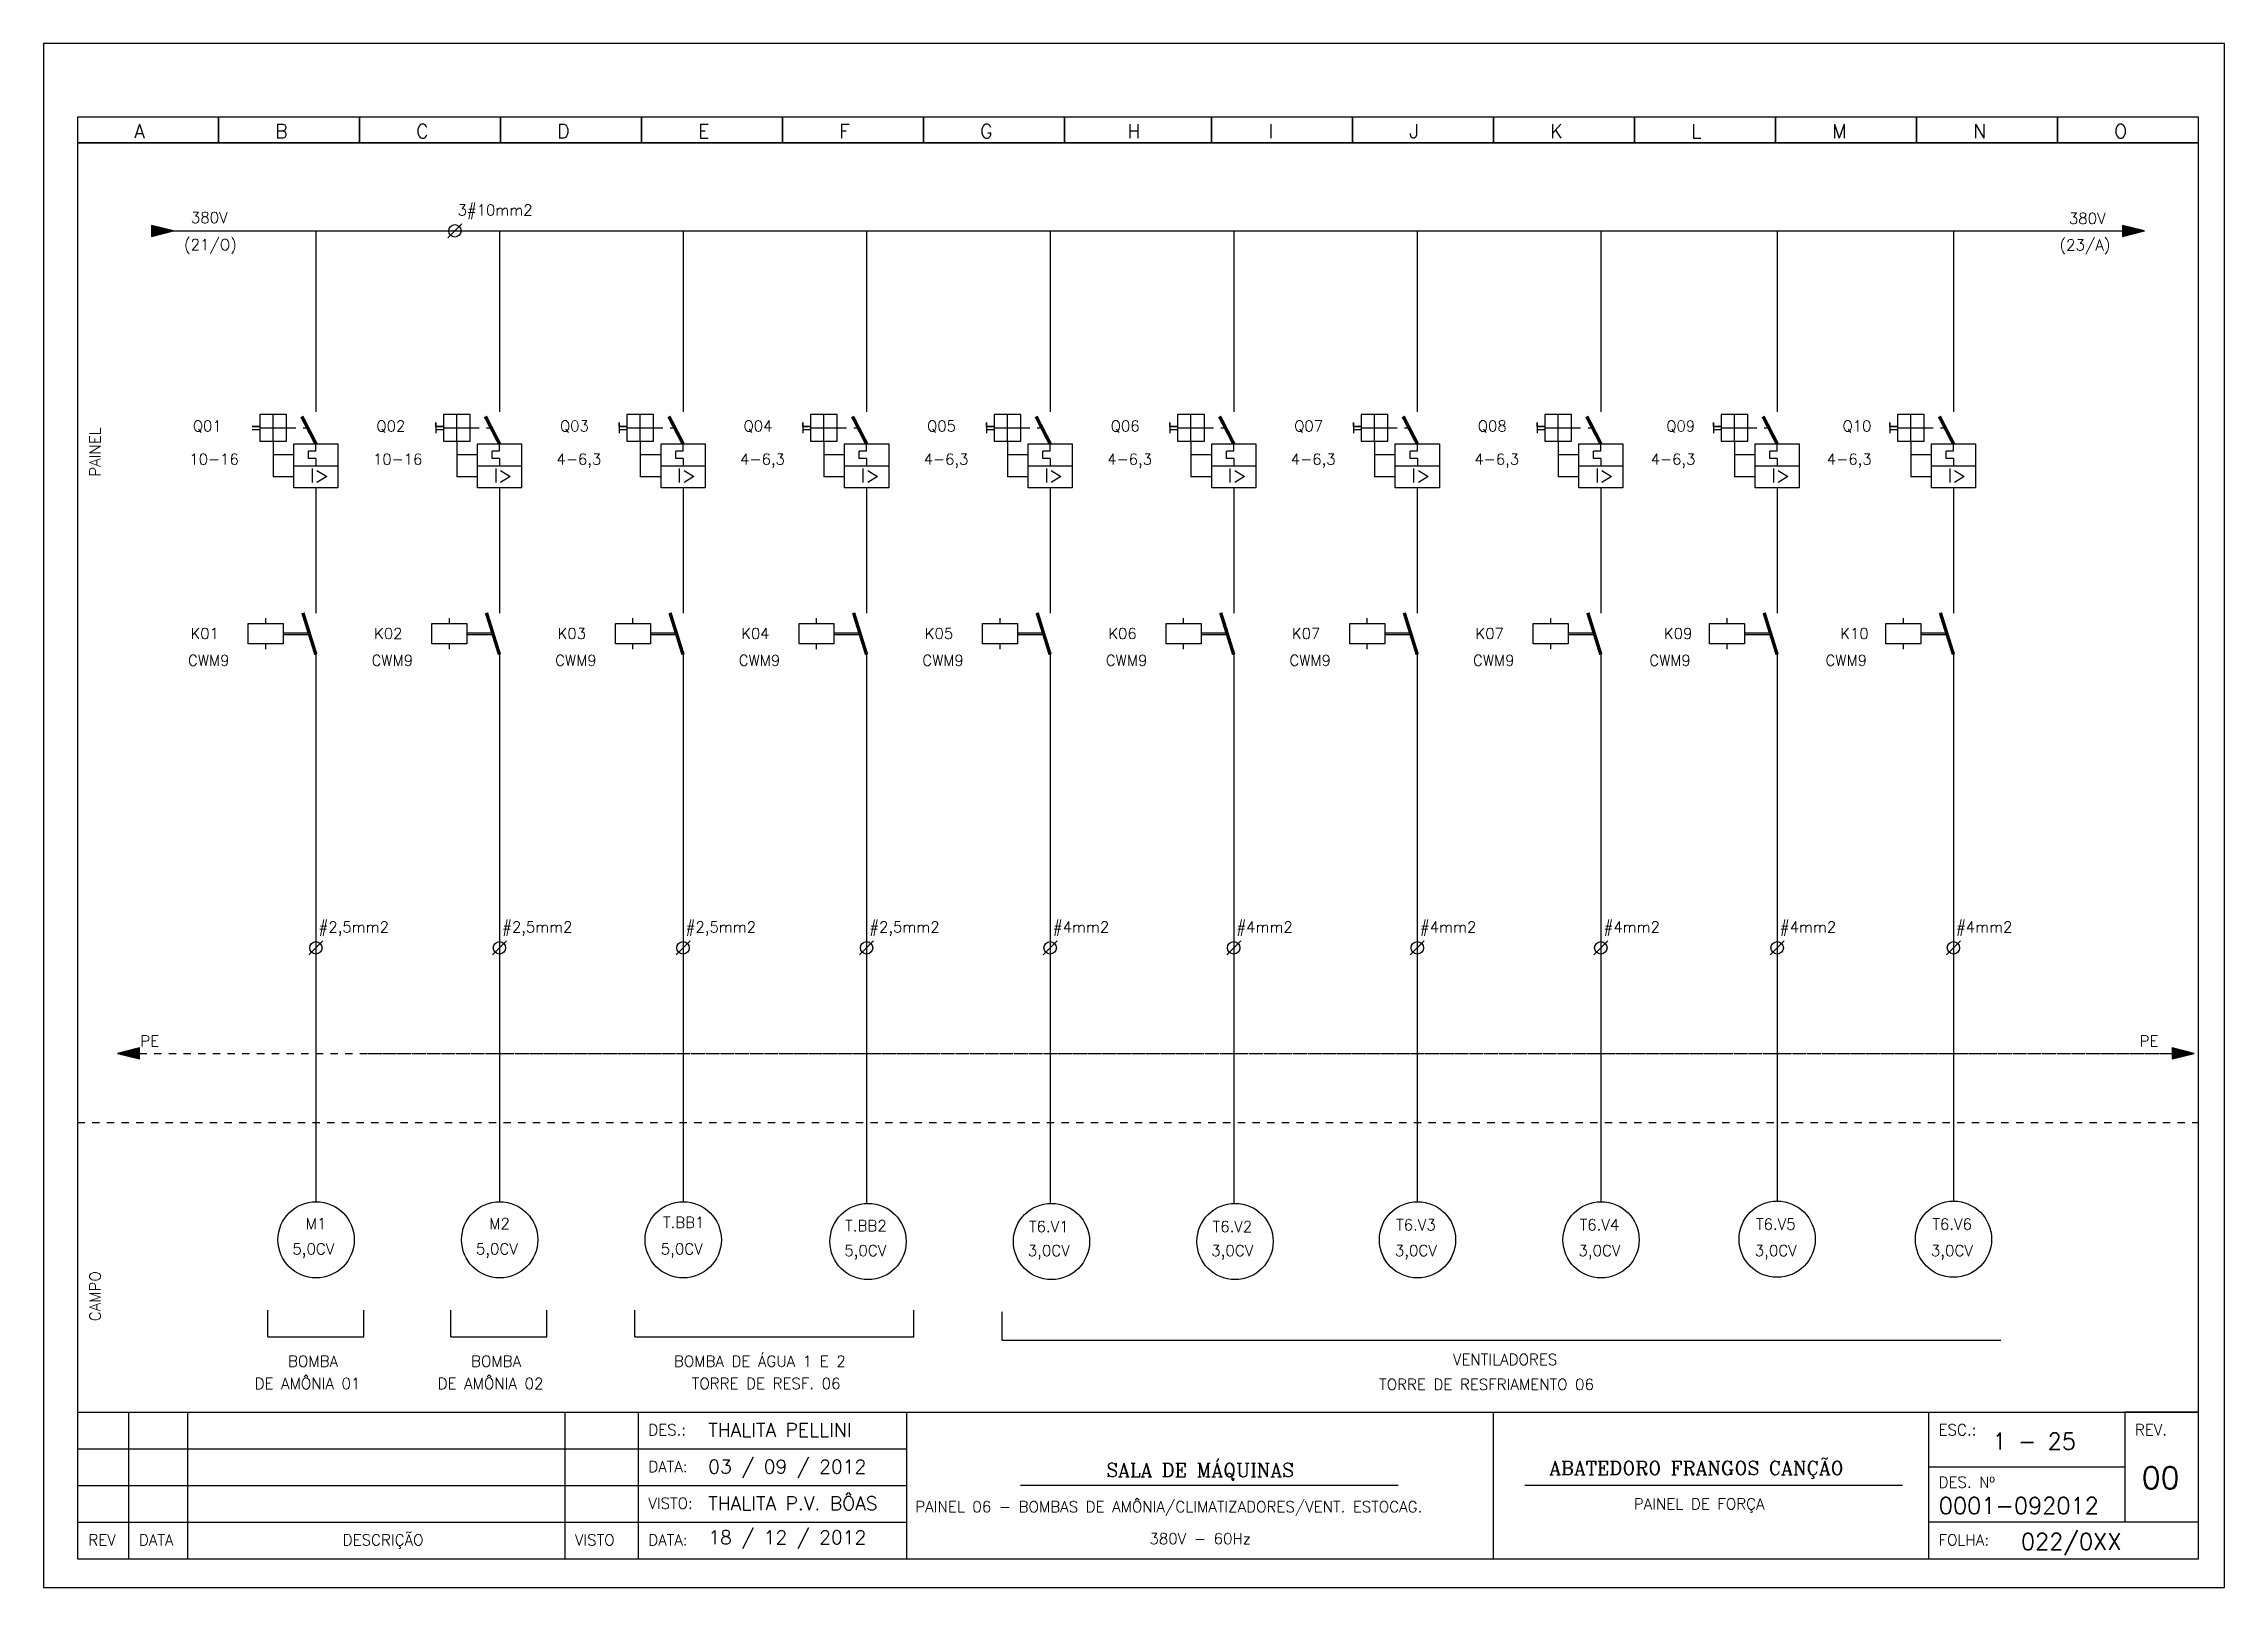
# Model space of a CAD drawing. Header units: millimetres. Extents: x 1974 to 2560, y 1429 to 1567.
# Drawn here: x 2159.77 to 2189.47, y 1533.66 to 1554.68 of the extents above; entities that cross this region are included whole.
import ezdxf

# ---------------------------------------------------------------- set-up
doc = ezdxf.new("R2010")
doc.units = ezdxf.units.MM
for name, pattern in [('DASHDOT2', [0.5, 0.25, -0.125, 0, -0.125]), ('DASHED', [0.75, 0.5, -0.25]), ('HIDDEN2', [0.1875, 0.125, -0.0625])]:
    doc.linetypes.add(name, pattern=pattern)
for name, color, linetype in [('1', 5, 'Continuous'), ('ALIMENTAÇÃO', 6, 'Continuous'), ('CONECTOR_SAK', 2, 'Continuous'), ('DISJUNTOR', 5, 'Continuous'), ('EQUIPAMENTOS', 5, 'Continuous'), ('MARGEM', 1, 'Continuous'), ('MOTORES', 5, 'Continuous'), ('PAINEL', 7, 'Continuous'), ('TERRA', 3, 'DASHED'), ('TEXTO', 4, 'Continuous'), ('TEXTO_2', 5, 'Continuous'), ('TIMBRE', 7, 'Continuous')]:
    doc.layers.add(name, color=color, linetype=linetype)
doc.styles.add('REGUA60', font='romans.shx', dxfattribs={"height": 2})
doc.styles.add('ROMANC', font='romanc.shx', dxfattribs={"height": 0.55})
doc.styles.add('ROMANS', font='romans.shx', dxfattribs={"height": 37})

msp = doc.modelspace()

# ---------------------------------------------------------------- texts
at = {"style": 'ROMANS'}
for s, p in [('ESC.:', (2185.58, 1535.73)), ('REV.', (2188.255, 1535.73)), ('DES. Nº', (2185.58, 1535.017)), ('PAINEL 06 - BOMBAS DE AMÔNIA/CLIMATIZADORES/VENT. ESTOCAG.', (2171.644, 1534.683)), ('PAINEL DE FORÇA', (2181.43, 1534.721)), ('380V - 60Hz', (2174.833, 1534.248)), ('FOLHA:', (2185.58, 1534.23))]:
    msp.add_text(s, height=0.15, dxfattribs=at).set_placement(p)
at = {"layer": 'TEXTO'}
for s, height, style, p in [('A', 0.188, 'ROMANS', (2161.007, 1553.397)), ('B', 0.188, 'ROMANS', (2162.927, 1553.397)), ('C', 0.188, 'ROMANS', (2164.847, 1553.397)), ('D', 0.188, 'ROMANS', (2166.767, 1553.397)), ('E', 0.188, 'ROMANS', (2168.687, 1553.397)), ('F', 0.188, 'ROMANS', (2170.607, 1553.397)), ('G', 0.188, 'ROMANS', (2172.527, 1553.397)), ('H', 0.188, 'ROMANS', (2174.532, 1553.397)), ('I', 0.188, 'ROMANS', (2176.452, 1553.397)), ('J', 0.188, 'ROMANS', (2178.372, 1553.397)), ('K', 0.188, 'ROMANS', (2180.292, 1553.397)), ('L', 0.188, 'ROMANS', (2182.212, 1553.397)), ('M', 0.188, 'ROMANS', (2184.132, 1553.397)), ('N', 0.188, 'ROMANS', (2186.052, 1553.397)), ('O', 0.188, 'ROMANS', (2187.972, 1553.397)), ('3#10mm2', 0.148, 'ROMANS', (2165.411, 1552.344)), ('380V', 0.15, 'ROMANS', (2161.778, 1552.24)), ('380V', 0.15, 'ROMANS', (2187.354, 1552.228)), ('(21/O)', 0.15, 'ROMANS', (2161.685, 1551.872)), ('(23/A)', 0.15, 'ROMANS', (2187.227, 1551.868)), ('Q01', 0.148, 'ROMANS', (2161.805, 1549.403)), ('Q02', 0.148, 'ROMANS', (2164.305, 1549.403)), ('Q03', 0.148, 'ROMANS', (2166.805, 1549.403)), ('Q04', 0.148, 'ROMANS', (2169.305, 1549.403)), ('Q05', 0.148, 'ROMANS', (2171.805, 1549.403)), ('Q06', 0.148, 'ROMANS', (2174.305, 1549.403)), ('Q07', 0.148, 'ROMANS', (2176.805, 1549.403)), ('Q08', 0.148, 'ROMANS', (2179.305, 1549.403)), ('Q09', 0.148, 'ROMANS', (2181.872, 1549.403)), ('Q10', 0.148, 'ROMANS', (2184.273, 1549.403)), ('10-16', 0.148, 'ROMANS', (2161.759, 1548.951)), ('10-16', 0.148, 'ROMANS', (2164.259, 1548.951)), ('4-6,3', 0.148, 'ROMANS', (2166.759, 1548.951)), ('4-6,3', 0.148, 'ROMANS', (2169.259, 1548.951)), ('4-6,3', 0.148, 'ROMANS', (2171.759, 1548.951)), ('4-6,3', 0.148, 'ROMANS', (2174.259, 1548.951)), ('4-6,3', 0.148, 'ROMANS', (2176.759, 1548.951)), ('4-6,3', 0.148, 'ROMANS', (2179.259, 1548.951)), ('4-6,3', 0.148, 'ROMANS', (2181.66, 1548.951)), ('4-6,3', 0.148, 'ROMANS', (2184.06, 1548.951)), ('K01', 0.148, 'ROMANS', (2161.773, 1546.577)), ('K02', 0.148, 'ROMANS', (2164.273, 1546.577)), ('K03', 0.148, 'ROMANS', (2166.773, 1546.577)), ('K04', 0.148, 'ROMANS', (2169.273, 1546.577)), ('K05', 0.148, 'ROMANS', (2171.773, 1546.577)), ('K06', 0.148, 'ROMANS', (2174.273, 1546.577)), ('K07', 0.148, 'ROMANS', (2176.773, 1546.577)), ('K07', 0.148, 'ROMANS', (2179.273, 1546.577)), ('K09', 0.148, 'ROMANS', (2181.84, 1546.577)), ('K10', 0.148, 'ROMANS', (2184.241, 1546.577)), ('CWM9', 0.148, 'ROMANS', (2161.74, 1546.211)), ('CWM9', 0.148, 'ROMANS', (2164.24, 1546.211)), ('CWM9', 0.148, 'ROMANS', (2166.74, 1546.211)), ('CWM9', 0.148, 'ROMANS', (2169.24, 1546.211)), ('CWM9', 0.148, 'ROMANS', (2171.74, 1546.211)), ('CWM9', 0.148, 'ROMANS', (2174.24, 1546.211)), ('CWM9', 0.148, 'ROMANS', (2176.74, 1546.211)), ('CWM9', 0.148, 'ROMANS', (2179.24, 1546.211)), ('CWM9', 0.148, 'ROMANS', (2181.641, 1546.211)), ('CWM9', 0.148, 'ROMANS', (2184.041, 1546.211)), ('#2,5mm2', 0.148, 'ROMANS', (2163.518, 1542.58)), ('#2,5mm2', 0.148, 'ROMANS', (2166.018, 1542.58)), ('#2,5mm2', 0.148, 'ROMANS', (2168.518, 1542.58)), ('#2,5mm2', 0.148, 'ROMANS', (2171.018, 1542.58)), ('#4mm2', 0.148, 'ROMANS', (2173.518, 1542.58)), ('#4mm2', 0.148, 'ROMANS', (2176.018, 1542.58)), ('#4mm2', 0.148, 'ROMANS', (2178.518, 1542.58)), ('#4mm2', 0.148, 'ROMANS', (2181.018, 1542.58)), ('#4mm2', 0.148, 'ROMANS', (2183.419, 1542.58)), ('#4mm2', 0.148, 'ROMANS', (2185.819, 1542.58)), ('PE', 0.15, 'ROMANS', (2161.091, 1541.025)), ('PE', 0.15, 'ROMANS', (2188.318, 1541.025)), ('M1', 0.15, 'REGUA60', (2163.341, 1538.539)), ('M2', 0.15, 'REGUA60', (2165.841, 1538.539)), ('T.BB1', 0.15, 'REGUA60', (2168.208, 1538.554)), ('T.BB2', 0.15, 'REGUA60', (2170.69, 1538.51)), ('T6.V1', 0.15, 'REGUA60', (2173.193, 1538.499)), ('T6.V2', 0.15, 'REGUA60', (2175.693, 1538.499)), ('T6.V3', 0.15, 'REGUA60', (2178.193, 1538.522)), ('T6.V4', 0.15, 'REGUA60', (2180.693, 1538.522)), ('T6.V5', 0.15, 'REGUA60', (2183.094, 1538.531)), ('T6.V6', 0.15, 'REGUA60', (2185.495, 1538.531)), ('5,0CV', 0.15, 'REGUA60', (2163.16, 1538.195)), ('5,0CV', 0.15, 'REGUA60', (2165.66, 1538.195)), ('5,0CV', 0.15, 'REGUA60', (2168.177, 1538.195)), ('5,0CV', 0.15, 'REGUA60', (2170.677, 1538.172)), ('3,0CV', 0.15, 'REGUA60', (2173.175, 1538.172)), ('3,0CV', 0.15, 'REGUA60', (2175.675, 1538.172)), ('3,0CV', 0.15, 'REGUA60', (2178.175, 1538.172)), ('3,0CV', 0.15, 'REGUA60', (2180.675, 1538.172)), ('3,0CV', 0.15, 'REGUA60', (2183.076, 1538.172)), ('3,0CV', 0.15, 'REGUA60', (2185.476, 1538.172)), ('BOMBA', 0.15, 'REGUA60', (2163.102, 1536.665)), ('BOMBA', 0.15, 'REGUA60', (2165.595, 1536.665)), ('BOMBA DE ÁGUA 1 E 2', 0.15, 'REGUA60', (2168.357, 1536.665)), ('VENTILADORES', 0.15, 'REGUA60', (2178.967, 1536.688)), ('DE AMÔNIA 01', 0.15, 'REGUA60', (2162.647, 1536.361)), ('DE AMÔNIA 02', 0.15, 'REGUA60', (2165.14, 1536.361)), ('TORRE DE RESF. 06', 0.15, 'REGUA60', (2168.601, 1536.361)), ('TORRE DE RESFRIAMENTO 06', 0.15, 'REGUA60', (2177.962, 1536.349)), ('THALITA PELLINI', 0.1875, 'ROMANS', (2168.824, 1535.71)), ('03 / 09 / 2012', 0.1875, 'ROMANS', (2168.824, 1535.21)), ('THALITA P.V. BÔAS', 0.1875, 'ROMANS', (2168.824, 1534.71)), ('18 / 12 / 2012', 0.1875, 'ROMANS', (2168.824, 1534.247))]:
    msp.add_text(s, height=height, dxfattribs=dict(at, style=style)).set_placement(p)
at = {"layer": 'TEXTO', "style": 'REGUA60'}
for s, p in [('PAINEL', (2160.549, 1548.785)), ('CAMPO', (2160.549, 1537.284))]:
    msp.add_text(s, height=0.15, rotation=90, dxfattribs=at).set_placement(p)
at = {"layer": 'TEXTO', "color": 150, "style": 'ROMANS'}
for s, height, p in [('DES.:', 0.15, (2168.009, 1535.73)), ('1 - 25', 0.225, (2186.314, 1535.537)), ('DATA:', 0.15, (2168.009, 1535.23)), ('00', 0.3, (2188.347, 1535.003)), ('VISTO:', 0.15, (2168.009, 1534.73)), ('0001-092012', 0.225, (2185.584, 1534.661)), ('REV', 0.15, (2160.383, 1534.23)), ('DATA', 0.15, (2161.071, 1534.23)), ('DESCRIÇÃO', 0.15, (2163.847, 1534.23)), ('VISTO', 0.15, (2167.009, 1534.23)), ('DATA:', 0.15, (2168.009, 1534.23)), ('022/0XX', 0.225, (2186.702, 1534.171))]:
    msp.add_text(s, height=height, dxfattribs=at).set_placement(p)
at = {"layer": 'TEXTO_2'}
for s, height, style, p in [('I>', 0.1927, 'REGUA60', (2163.397, 1548.707)), ('I>', 0.1927, 'REGUA60', (2165.897, 1548.707)), ('I>', 0.1927, 'REGUA60', (2168.397, 1548.707)), ('I>', 0.1927, 'REGUA60', (2170.897, 1548.707)), ('I>', 0.1927, 'REGUA60', (2173.397, 1548.707)), ('I>', 0.1927, 'REGUA60', (2175.897, 1548.707)), ('I>', 0.1927, 'REGUA60', (2178.397, 1548.707)), ('I>', 0.1927, 'REGUA60', (2180.897, 1548.707)), ('I>', 0.1927, 'REGUA60', (2183.298, 1548.707)), ('I>', 0.1927, 'REGUA60', (2185.699, 1548.707)), ('SALA DE MÁQUINAS', 0.1875, 'ROMANC', (2174.245, 1535.163)), ('ABATEDORO FRANGOS CANÇÃO', 0.1875, 'ROMANC', (2180.277, 1535.191))]:
    msp.add_text(s, height=height, dxfattribs=dict(at, style=style)).set_placement(p)

# ---------------------------------------------------------------- hatches: boundary and pattern name
at = {"layer": 'EQUIPAMENTOS'}
for points in [[(2161.54, 1552.134), (2161.24, 1552.209), (2161.24, 1552.059)], [(2188.386, 1552.134), (2188.086, 1552.209), (2188.086, 1552.059)]]:
    msp.add_hatch(color=256, dxfattribs=at).paths.add_polyline_path(points)
at = {"layer": 'TERRA'}
h = msp.add_hatch(dxfattribs=at)
h.set_pattern_fill('ANSI31', color=256, scale=0.004, angle=180, style=0)
h.set_pattern_definition([(225, (2218.03320223, 1589.55084864), (0.0003535533906, -0.0003535533906), [])])
h.paths.add_polyline_path([(2160.779, 1540.931), (2161.079, 1540.931), (2161.079, 1541.006)])
h.paths.add_polyline_path([(2161.079, 1540.856), (2161.079, 1540.931), (2160.779, 1540.931)])
h = msp.add_hatch(dxfattribs=at)
h.set_pattern_fill('ANSI31', color=256, scale=0.004, style=0)
h.set_pattern_definition([(45, (2131.80874803, 1492.3112611), (-0.0003535533906, 0.0003535533906), [])])
h.paths.add_polyline_path([(2189.063, 1540.931), (2188.763, 1540.931), (2188.763, 1540.856)])
h.paths.add_polyline_path([(2188.763, 1541.006), (2188.763, 1540.931), (2189.063, 1540.931)])

# ---------------------------------------------------------------- linework, layer by layer
for p, q in [((2162.827, 1537.072), (2162.827, 1537.435)), ((2164.134, 1537.072), (2164.134, 1537.436)), ((2165.319, 1537.072), (2165.319, 1537.436)), ((2166.626, 1537.072), (2166.626, 1537.436)), ((2167.827, 1537.072), (2167.827, 1537.435)), ((2171.626, 1537.072), (2171.626, 1537.436)), ((2172.827, 1537.025), (2172.827, 1537.412)), ((2162.827, 1537.072), (2164.134, 1537.072)), ((2165.319, 1537.072), (2166.626, 1537.072)), ((2167.827, 1537.072), (2171.626, 1537.072)), ((2172.827, 1537.025), (2186.428, 1537.025)), ((2189.119, 1536.047), (2188.119, 1536.047))]:
    msp.add_line(p, q)
at = {"layer": '1'}
for p, q in [((2162.717, 1549.471), (2162.613, 1549.471)), ((2162.613, 1549.471), (2162.717, 1549.471)), ((2163.081, 1549.632), (2162.717, 1549.632)), ((2162.717, 1549.632), (2162.717, 1549.268)), ((2162.717, 1549.45), (2163.081, 1549.45)), ((2162.899, 1549.268), (2162.899, 1549.632)), ((2163.081, 1549.268), (2163.081, 1549.632)), ((2165.113, 1549.523), (2165.113, 1549.377)), ((2165.113, 1549.471), (2165.113, 1549.523)), ((2165.217, 1549.471), (2165.113, 1549.471)), ((2165.113, 1549.471), (2165.217, 1549.471)), ((2165.581, 1549.632), (2165.217, 1549.632)), ((2165.217, 1549.632), (2165.217, 1549.268)), ((2165.217, 1549.45), (2165.581, 1549.45)), ((2165.399, 1549.268), (2165.399, 1549.632)), ((2165.581, 1549.268), (2165.581, 1549.632)), ((2167.613, 1549.523), (2167.613, 1549.377)), ((2167.613, 1549.471), (2167.613, 1549.523)), ((2167.717, 1549.471), (2167.613, 1549.471)), ((2167.613, 1549.471), (2167.717, 1549.471)), ((2168.081, 1549.632), (2167.717, 1549.632)), ((2167.717, 1549.632), (2167.717, 1549.268)), ((2167.717, 1549.45), (2168.081, 1549.45)), ((2167.899, 1549.268), (2167.899, 1549.632)), ((2168.081, 1549.268), (2168.081, 1549.632)), ((2170.113, 1549.523), (2170.113, 1549.377)), ((2170.113, 1549.471), (2170.113, 1549.523)), ((2170.217, 1549.471), (2170.113, 1549.471)), ((2170.113, 1549.471), (2170.217, 1549.471)), ((2170.581, 1549.632), (2170.217, 1549.632)), ((2170.217, 1549.632), (2170.217, 1549.268)), ((2170.217, 1549.45), (2170.581, 1549.45)), ((2170.399, 1549.268), (2170.399, 1549.632)), ((2170.581, 1549.268), (2170.581, 1549.632)), ((2172.613, 1549.523), (2172.613, 1549.377)), ((2172.613, 1549.471), (2172.613, 1549.523)), ((2172.717, 1549.471), (2172.613, 1549.471)), ((2172.613, 1549.471), (2172.717, 1549.471)), ((2173.081, 1549.632), (2172.717, 1549.632)), ((2172.717, 1549.632), (2172.717, 1549.268)), ((2172.717, 1549.45), (2173.081, 1549.45)), ((2172.899, 1549.268), (2172.899, 1549.632)), ((2173.081, 1549.268), (2173.081, 1549.632)), ((2175.113, 1549.523), (2175.113, 1549.377)), ((2175.113, 1549.471), (2175.113, 1549.523)), ((2175.217, 1549.471), (2175.113, 1549.471)), ((2175.113, 1549.471), (2175.217, 1549.471)), ((2175.581, 1549.632), (2175.217, 1549.632)), ((2175.217, 1549.632), (2175.217, 1549.268)), ((2175.217, 1549.45), (2175.581, 1549.45)), ((2175.399, 1549.268), (2175.399, 1549.632)), ((2175.581, 1549.268), (2175.581, 1549.632)), ((2177.613, 1549.523), (2177.613, 1549.377)), ((2177.613, 1549.471), (2177.613, 1549.523)), ((2177.717, 1549.471), (2177.613, 1549.471)), ((2177.613, 1549.471), (2177.717, 1549.471)), ((2178.081, 1549.632), (2177.717, 1549.632)), ((2177.717, 1549.632), (2177.717, 1549.268)), ((2177.717, 1549.45), (2178.081, 1549.45)), ((2177.899, 1549.268), (2177.899, 1549.632)), ((2178.081, 1549.268), (2178.081, 1549.632)), ((2180.113, 1549.523), (2180.113, 1549.377)), ((2180.113, 1549.471), (2180.113, 1549.523)), ((2180.217, 1549.471), (2180.113, 1549.471)), ((2180.113, 1549.471), (2180.217, 1549.471)), ((2180.581, 1549.632), (2180.217, 1549.632)), ((2180.217, 1549.632), (2180.217, 1549.268)), ((2180.217, 1549.45), (2180.581, 1549.45)), ((2180.399, 1549.268), (2180.399, 1549.632)), ((2180.581, 1549.268), (2180.581, 1549.632)), ((2182.514, 1549.523), (2182.514, 1549.377)), ((2182.514, 1549.471), (2182.514, 1549.523)), ((2182.618, 1549.471), (2182.514, 1549.471)), ((2182.514, 1549.471), (2182.618, 1549.471)), ((2182.982, 1549.632), (2182.618, 1549.632)), ((2182.618, 1549.632), (2182.618, 1549.268)), ((2182.618, 1549.45), (2182.982, 1549.45)), ((2182.8, 1549.268), (2182.8, 1549.632)), ((2182.982, 1549.268), (2182.982, 1549.632)), ((2184.915, 1549.523), (2184.915, 1549.377)), ((2184.915, 1549.471), (2184.915, 1549.523)), ((2185.019, 1549.471), (2184.915, 1549.471)), ((2184.915, 1549.471), (2185.019, 1549.471)), ((2185.383, 1549.632), (2185.019, 1549.632)), ((2185.019, 1549.632), (2185.019, 1549.268)), ((2185.019, 1549.45), (2185.383, 1549.45)), ((2185.201, 1549.268), (2185.201, 1549.632)), ((2185.383, 1549.268), (2185.383, 1549.632)), ((2162.613, 1549.429), (2162.717, 1549.429)), ((2162.717, 1549.268), (2163.081, 1549.268)), ((2165.113, 1549.429), (2165.217, 1549.429)), ((2165.217, 1549.268), (2165.581, 1549.268)), ((2167.613, 1549.429), (2167.717, 1549.429)), ((2167.717, 1549.268), (2168.081, 1549.268)), ((2170.113, 1549.429), (2170.217, 1549.429)), ((2170.217, 1549.268), (2170.581, 1549.268)), ((2172.613, 1549.429), (2172.717, 1549.429)), ((2172.717, 1549.268), (2173.081, 1549.268)), ((2175.113, 1549.429), (2175.217, 1549.429)), ((2175.217, 1549.268), (2175.581, 1549.268)), ((2177.613, 1549.429), (2177.717, 1549.429)), ((2177.717, 1549.268), (2178.081, 1549.268)), ((2180.113, 1549.429), (2180.217, 1549.429)), ((2180.217, 1549.268), (2180.581, 1549.268)), ((2182.514, 1549.429), (2182.618, 1549.429)), ((2182.618, 1549.268), (2182.982, 1549.268)), ((2184.915, 1549.429), (2185.019, 1549.429)), ((2185.019, 1549.268), (2185.383, 1549.268))]:
    msp.add_line(p, q, dxfattribs=at)
at = {"layer": 'ALIMENTAÇÃO', "color": 6}
for p, q in [((2163.481, 1552.134), (2163.481, 1549.67)), ((2165.981, 1552.134), (2165.981, 1549.67)), ((2168.481, 1552.134), (2168.481, 1549.67)), ((2170.981, 1552.134), (2170.981, 1549.67)), ((2173.481, 1552.134), (2173.481, 1549.67)), ((2175.981, 1552.134), (2175.981, 1549.67)), ((2178.481, 1552.134), (2178.481, 1549.67)), ((2180.981, 1552.134), (2180.981, 1549.67)), ((2183.382, 1552.134), (2183.382, 1549.67)), ((2185.783, 1552.134), (2185.783, 1549.67)), ((2163.481, 1548.632), (2163.481, 1546.927)), ((2165.981, 1548.632), (2165.981, 1546.927)), ((2168.481, 1548.632), (2168.481, 1546.927)), ((2170.981, 1548.632), (2170.981, 1546.927)), ((2173.481, 1548.632), (2173.481, 1546.927)), ((2175.981, 1548.632), (2175.981, 1546.927)), ((2178.481, 1548.632), (2178.481, 1546.927)), ((2180.981, 1548.632), (2180.981, 1546.927)), ((2183.382, 1548.632), (2183.382, 1546.927)), ((2185.783, 1548.632), (2185.783, 1546.927)), ((2163.481, 1546.364), (2163.481, 1538.912)), ((2165.981, 1546.364), (2165.981, 1538.912)), ((2168.481, 1546.364), (2168.481, 1538.912)), ((2170.981, 1546.364), (2170.981, 1538.889)), ((2173.481, 1546.364), (2173.481, 1538.889)), ((2175.981, 1546.364), (2175.981, 1538.889)), ((2178.481, 1546.364), (2178.481, 1538.912)), ((2180.981, 1546.364), (2180.981, 1538.912)), ((2183.382, 1546.364), (2183.382, 1542.37)), ((2185.783, 1546.364), (2185.783, 1542.37)), ((2183.382, 1542.37), (2183.382, 1538.921)), ((2185.783, 1542.37), (2185.783, 1538.921))]:
    msp.add_line(p, q, dxfattribs=at)
at = {"layer": 'CONECTOR_SAK'}
for p, q in [((2165.47, 1552.231), (2165.279, 1552.038)), ((2163.577, 1542.467), (2163.386, 1542.274)), ((2166.077, 1542.467), (2165.886, 1542.274)), ((2168.577, 1542.467), (2168.386, 1542.274)), ((2171.077, 1542.467), (2170.886, 1542.274)), ((2173.577, 1542.467), (2173.386, 1542.274)), ((2176.077, 1542.467), (2175.886, 1542.274)), ((2178.577, 1542.467), (2178.386, 1542.274)), ((2181.077, 1542.467), (2180.886, 1542.274)), ((2183.478, 1542.467), (2183.287, 1542.274)), ((2185.878, 1542.467), (2185.688, 1542.274))]:
    msp.add_line(p, q, dxfattribs=at)
for centre in [(2165.374, 1552.134), (2163.481, 1542.37), (2165.981, 1542.37), (2168.481, 1542.37), (2170.981, 1542.37), (2173.481, 1542.37), (2175.981, 1542.37), (2178.481, 1542.37), (2180.981, 1542.37), (2183.382, 1542.37), (2185.783, 1542.37)]:
    msp.add_circle(centre, 0.0846, dxfattribs=at)
at = {"layer": 'DISJUNTOR', "linetype": 'HIDDEN2'}
for p, q in [((2163.081, 1549.45), (2163.381, 1549.45)), ((2165.581, 1549.45), (2165.881, 1549.45)), ((2168.081, 1549.45), (2168.381, 1549.45)), ((2170.581, 1549.45), (2170.881, 1549.45)), ((2173.081, 1549.45), (2173.381, 1549.45)), ((2175.581, 1549.45), (2175.881, 1549.45)), ((2178.081, 1549.45), (2178.381, 1549.45)), ((2180.581, 1549.45), (2180.881, 1549.45)), ((2182.982, 1549.45), (2183.282, 1549.45)), ((2185.383, 1549.45), (2185.682, 1549.45))]:
    msp.add_line(p, q, dxfattribs=at)
at = {"layer": 'DISJUNTOR'}
for p, q in [((2162.899, 1549.268), (2162.899, 1548.782)), ((2163.482, 1549.133), (2163.482, 1549.233)), ((2165.399, 1549.268), (2165.399, 1548.782)), ((2165.982, 1549.133), (2165.982, 1549.233)), ((2167.899, 1549.268), (2167.899, 1548.782)), ((2168.482, 1549.133), (2168.482, 1549.233)), ((2170.399, 1549.268), (2170.399, 1548.782)), ((2170.982, 1549.133), (2170.982, 1549.233)), ((2172.899, 1549.268), (2172.899, 1548.782)), ((2173.482, 1549.133), (2173.482, 1549.233)), ((2175.399, 1549.268), (2175.399, 1548.782)), ((2175.982, 1549.133), (2175.982, 1549.233)), ((2177.899, 1549.268), (2177.899, 1548.782)), ((2178.482, 1549.133), (2178.482, 1549.233)), ((2180.399, 1549.268), (2180.399, 1548.782)), ((2180.982, 1549.133), (2180.982, 1549.233)), ((2182.8, 1549.268), (2182.8, 1548.782)), ((2183.383, 1549.133), (2183.383, 1549.233)), ((2185.201, 1549.268), (2185.201, 1548.782)), ((2185.784, 1549.133), (2185.784, 1549.233)), ((2163.181, 1549.082), (2162.899, 1549.082)), ((2163.182, 1548.933), (2163.782, 1548.933)), ((2163.482, 1549.133), (2163.382, 1549.133)), ((2163.382, 1549.033), (2163.382, 1549.133)), ((2163.482, 1549.033), (2163.382, 1549.033)), ((2163.482, 1549.033), (2163.482, 1548.933)), ((2165.681, 1549.082), (2165.399, 1549.082)), ((2165.682, 1548.933), (2166.282, 1548.933)), ((2165.982, 1549.133), (2165.882, 1549.133)), ((2165.882, 1549.033), (2165.882, 1549.133)), ((2165.982, 1549.033), (2165.882, 1549.033)), ((2165.982, 1549.033), (2165.982, 1548.933)), ((2168.181, 1549.082), (2167.899, 1549.082)), ((2168.182, 1548.933), (2168.782, 1548.933)), ((2168.482, 1549.133), (2168.382, 1549.133)), ((2168.382, 1549.033), (2168.382, 1549.133)), ((2168.482, 1549.033), (2168.382, 1549.033)), ((2168.482, 1549.033), (2168.482, 1548.933)), ((2170.681, 1549.082), (2170.399, 1549.082)), ((2170.682, 1548.933), (2171.282, 1548.933)), ((2170.982, 1549.133), (2170.882, 1549.133)), ((2170.882, 1549.033), (2170.882, 1549.133)), ((2170.982, 1549.033), (2170.882, 1549.033)), ((2170.982, 1549.033), (2170.982, 1548.933)), ((2173.181, 1549.082), (2172.899, 1549.082)), ((2173.182, 1548.933), (2173.782, 1548.933)), ((2173.482, 1549.133), (2173.382, 1549.133)), ((2173.382, 1549.033), (2173.382, 1549.133)), ((2173.482, 1549.033), (2173.382, 1549.033)), ((2173.482, 1549.033), (2173.482, 1548.933)), ((2175.681, 1549.082), (2175.399, 1549.082)), ((2175.682, 1548.933), (2176.282, 1548.933)), ((2175.982, 1549.133), (2175.882, 1549.133)), ((2175.882, 1549.033), (2175.882, 1549.133)), ((2175.982, 1549.033), (2175.882, 1549.033)), ((2175.982, 1549.033), (2175.982, 1548.933)), ((2178.181, 1549.082), (2177.899, 1549.082)), ((2178.182, 1548.933), (2178.782, 1548.933)), ((2178.482, 1549.133), (2178.382, 1549.133)), ((2178.382, 1549.033), (2178.382, 1549.133)), ((2178.482, 1549.033), (2178.382, 1549.033)), ((2178.482, 1549.033), (2178.482, 1548.933)), ((2180.681, 1549.082), (2180.399, 1549.082)), ((2180.682, 1548.933), (2181.282, 1548.933)), ((2180.982, 1549.133), (2180.882, 1549.133)), ((2180.882, 1549.033), (2180.882, 1549.133)), ((2180.982, 1549.033), (2180.882, 1549.033)), ((2180.982, 1549.033), (2180.982, 1548.933)), ((2183.082, 1549.082), (2182.8, 1549.082)), ((2183.083, 1548.933), (2183.683, 1548.933)), ((2183.383, 1549.133), (2183.283, 1549.133)), ((2183.283, 1549.033), (2183.283, 1549.133)), ((2183.383, 1549.033), (2183.283, 1549.033)), ((2183.383, 1549.033), (2183.383, 1548.933)), ((2185.483, 1549.082), (2185.201, 1549.082)), ((2185.484, 1548.933), (2186.084, 1548.933)), ((2185.784, 1549.133), (2185.683, 1549.133)), ((2185.683, 1549.033), (2185.683, 1549.133)), ((2185.783, 1549.033), (2185.683, 1549.033)), ((2185.783, 1549.033), (2185.783, 1548.933)), ((2163.181, 1548.782), (2162.899, 1548.782)), ((2165.681, 1548.782), (2165.399, 1548.782)), ((2168.181, 1548.782), (2167.899, 1548.782)), ((2170.681, 1548.782), (2170.399, 1548.782)), ((2173.181, 1548.782), (2172.899, 1548.782)), ((2175.681, 1548.782), (2175.399, 1548.782)), ((2178.181, 1548.782), (2177.899, 1548.782)), ((2180.681, 1548.782), (2180.399, 1548.782)), ((2183.082, 1548.782), (2182.8, 1548.782)), ((2185.483, 1548.782), (2185.201, 1548.782))]:
    msp.add_line(p, q, dxfattribs=at)
at = {"layer": 'DISJUNTOR', "const_width": 0.0472}
for points in [[(2163.482, 1549.233), (2163.289, 1549.607)], [(2165.982, 1549.233), (2165.789, 1549.607)], [(2168.482, 1549.233), (2168.289, 1549.607)], [(2170.982, 1549.233), (2170.789, 1549.607)], [(2173.482, 1549.233), (2173.289, 1549.607)], [(2175.982, 1549.233), (2175.789, 1549.607)], [(2178.482, 1549.233), (2178.289, 1549.607)], [(2180.982, 1549.233), (2180.789, 1549.607)], [(2183.383, 1549.233), (2183.19, 1549.607)], [(2185.784, 1549.233), (2185.591, 1549.607)]]:
    msp.add_lwpolyline(points, dxfattribs=at)
at = {"layer": 'DISJUNTOR'}
for points in [[(2163.182, 1549.233), (2163.782, 1549.233), (2163.782, 1548.633), (2163.182, 1548.633)], [(2165.682, 1549.233), (2166.282, 1549.233), (2166.282, 1548.633), (2165.682, 1548.633)], [(2168.182, 1549.233), (2168.782, 1549.233), (2168.782, 1548.633), (2168.182, 1548.633)], [(2170.682, 1549.233), (2171.282, 1549.233), (2171.282, 1548.633), (2170.682, 1548.633)], [(2173.182, 1549.233), (2173.782, 1549.233), (2173.782, 1548.633), (2173.182, 1548.633)], [(2175.682, 1549.233), (2176.282, 1549.233), (2176.282, 1548.633), (2175.682, 1548.633)], [(2178.182, 1549.233), (2178.782, 1549.233), (2178.782, 1548.633), (2178.182, 1548.633)], [(2180.682, 1549.233), (2181.282, 1549.233), (2181.282, 1548.633), (2180.682, 1548.633)], [(2183.083, 1549.233), (2183.683, 1549.233), (2183.683, 1548.633), (2183.083, 1548.633)], [(2185.484, 1549.233), (2186.084, 1549.233), (2186.084, 1548.633), (2185.484, 1548.633)]]:
    msp.add_lwpolyline(points, close=True, dxfattribs=at)
at = {"layer": 'EQUIPAMENTOS'}
for p, q in [((2161.54, 1552.134), (2188.386, 1552.134)), ((2162.799, 1546.788), (2162.799, 1546.859)), ((2165.299, 1546.788), (2165.299, 1546.859)), ((2167.799, 1546.788), (2167.799, 1546.859)), ((2170.299, 1546.788), (2170.299, 1546.859)), ((2172.799, 1546.788), (2172.799, 1546.859)), ((2175.299, 1546.788), (2175.299, 1546.859)), ((2177.799, 1546.788), (2177.799, 1546.859)), ((2180.299, 1546.788), (2180.299, 1546.859)), ((2182.7, 1546.788), (2182.7, 1546.859)), ((2185.101, 1546.788), (2185.101, 1546.859)), ((2162.799, 1546.438), (2162.799, 1546.509)), ((2163.037, 1546.658), (2163.389, 1546.658)), ((2163.037, 1546.638), (2163.396, 1546.638)), ((2165.299, 1546.438), (2165.299, 1546.509)), ((2165.537, 1546.658), (2165.889, 1546.658)), ((2165.537, 1546.638), (2165.896, 1546.638)), ((2167.799, 1546.438), (2167.799, 1546.509)), ((2168.037, 1546.658), (2168.389, 1546.658)), ((2168.037, 1546.638), (2168.396, 1546.638)), ((2170.299, 1546.438), (2170.299, 1546.509)), ((2170.537, 1546.658), (2170.889, 1546.658)), ((2170.537, 1546.638), (2170.896, 1546.638)), ((2172.799, 1546.438), (2172.799, 1546.509)), ((2173.037, 1546.658), (2173.389, 1546.658)), ((2173.037, 1546.638), (2173.396, 1546.638)), ((2175.299, 1546.438), (2175.299, 1546.509)), ((2175.537, 1546.658), (2175.889, 1546.658)), ((2175.537, 1546.638), (2175.896, 1546.638)), ((2177.799, 1546.438), (2177.799, 1546.509)), ((2178.037, 1546.658), (2178.389, 1546.658)), ((2178.037, 1546.638), (2178.396, 1546.638)), ((2180.299, 1546.438), (2180.299, 1546.509)), ((2180.537, 1546.658), (2180.889, 1546.658)), ((2180.537, 1546.638), (2180.896, 1546.638)), ((2182.7, 1546.438), (2182.7, 1546.509)), ((2182.938, 1546.658), (2183.29, 1546.658)), ((2182.938, 1546.638), (2183.296, 1546.638)), ((2185.101, 1546.438), (2185.101, 1546.509)), ((2185.339, 1546.658), (2185.691, 1546.658)), ((2185.339, 1546.638), (2185.697, 1546.638))]:
    msp.add_line(p, q, dxfattribs=at)
for points in [[(2161.24, 1552.059), (2161.54, 1552.134), (2161.24, 1552.209), (2161.24, 1552.059)], [(2188.086, 1552.059), (2188.386, 1552.134), (2188.086, 1552.209), (2188.086, 1552.059)]]:
    msp.add_lwpolyline(points, dxfattribs=at)
for points in [[(2162.561, 1546.509), (2162.561, 1546.788), (2163.037, 1546.788), (2163.037, 1546.509)], [(2165.061, 1546.509), (2165.061, 1546.788), (2165.537, 1546.788), (2165.537, 1546.509)], [(2167.561, 1546.509), (2167.561, 1546.788), (2168.037, 1546.788), (2168.037, 1546.509)], [(2170.061, 1546.509), (2170.061, 1546.788), (2170.537, 1546.788), (2170.537, 1546.509)], [(2172.561, 1546.509), (2172.561, 1546.788), (2173.037, 1546.788), (2173.037, 1546.509)], [(2175.061, 1546.509), (2175.061, 1546.788), (2175.537, 1546.788), (2175.537, 1546.509)], [(2177.561, 1546.509), (2177.561, 1546.788), (2178.037, 1546.788), (2178.037, 1546.509)], [(2180.061, 1546.509), (2180.061, 1546.788), (2180.537, 1546.788), (2180.537, 1546.509)], [(2182.462, 1546.509), (2182.462, 1546.788), (2182.938, 1546.788), (2182.938, 1546.509)], [(2184.863, 1546.509), (2184.863, 1546.788), (2185.339, 1546.788), (2185.339, 1546.509)]]:
    msp.add_lwpolyline(points, close=True, dxfattribs=at)
at = {"layer": 'EQUIPAMENTOS', "const_width": 0.0472}
for points in [[(2163.481, 1546.364), (2163.304, 1546.932)], [(2165.981, 1546.364), (2165.804, 1546.932)], [(2168.481, 1546.364), (2168.304, 1546.932)], [(2170.981, 1546.364), (2170.804, 1546.932)], [(2173.481, 1546.364), (2173.304, 1546.932)], [(2175.981, 1546.364), (2175.804, 1546.932)], [(2178.481, 1546.364), (2178.304, 1546.932)], [(2180.981, 1546.364), (2180.804, 1546.932)], [(2183.382, 1546.364), (2183.205, 1546.932)], [(2185.783, 1546.364), (2185.605, 1546.932)]]:
    msp.add_lwpolyline(points, dxfattribs=at)
at = {"layer": 'MARGEM', "color": 7}
msp.add_lwpolyline([(2159.773, 1533.659), (2189.473, 1533.659), (2189.473, 1554.684), (2159.773, 1554.684)], close=True, dxfattribs=at)
at = {"layer": 'MOTORES'}
for centre in [(2163.484, 1538.393), (2165.984, 1538.393), (2168.484, 1538.393), (2171.001, 1538.37), (2173.499, 1538.37), (2175.999, 1538.37), (2178.484, 1538.393), (2180.984, 1538.393), (2183.382, 1538.401), (2185.783, 1538.401)]:
    msp.add_circle(centre, 0.519, dxfattribs=at)
at = {"layer": 'PAINEL', "color": 12, "linetype": 'HIDDEN2', "ltscale": 0.005}
msp.add_line((2160.235, 1539.991), (2189.119, 1539.991), dxfattribs=at)
at = {"layer": 'TERRA', "linetype": 'DASHDOT2', "ltscale": 0.0025}
for p, q in [((2161.079, 1540.931), (2188.763, 1540.931)), ((2161.079, 1540.931), (2188.763, 1540.931)), ((2164.19, 1540.931), (2189.063, 1540.931))]:
    msp.add_line(p, q, dxfattribs=at)
at = {"layer": 'TERRA'}
for points in [[(2161.079, 1541.006), (2160.779, 1540.931), (2161.079, 1540.856), (2161.079, 1541.006)], [(2161.079, 1541.006), (2160.779, 1540.931), (2161.079, 1540.856), (2161.079, 1541.006)], [(2188.763, 1540.856), (2189.063, 1540.931), (2188.763, 1541.006), (2188.763, 1540.856)], [(2188.763, 1540.856), (2189.063, 1540.931), (2188.763, 1541.006), (2188.763, 1540.856)]]:
    msp.add_lwpolyline(points, dxfattribs=at)
at = {"layer": 'TIMBRE', "color": 12}
msp.add_line((2189.119, 1553.684), (2160.235, 1553.684), dxfattribs=at)
at = {"layer": 'TIMBRE'}
for p, q in [((2160.235, 1536.047), (2189.119, 1536.047)), ((2160.935, 1534.047), (2160.935, 1536.047)), ((2161.735, 1534.047), (2161.735, 1536.047)), ((2166.873, 1536.047), (2166.873, 1534.047)), ((2167.873, 1534.047), (2167.873, 1536.047)), ((2171.526, 1536.047), (2171.526, 1534.047)), ((2179.516, 1536.047), (2179.516, 1534.047)), ((2185.443, 1536.047), (2185.443, 1534.047)), ((2188.119, 1536.047), (2188.119, 1534.547)), ((2160.235, 1535.547), (2171.526, 1535.547)), ((2188.119, 1535.297), (2185.443, 1535.297)), ((2160.235, 1535.047), (2171.526, 1535.047)), ((2178.22, 1535.047), (2173.076, 1535.047)), ((2185.091, 1535.047), (2179.947, 1535.047)), ((2160.235, 1534.547), (2171.526, 1534.547)), ((2189.119, 1534.547), (2185.443, 1534.547))]:
    msp.add_line(p, q, dxfattribs=at)
at = {"layer": 'TIMBRE', "color": 12}
for points in [[(2160.235, 1553.334), (2162.155, 1553.334), (2162.155, 1553.684), (2160.235, 1553.684)], [(2162.155, 1553.334), (2164.075, 1553.334), (2164.075, 1553.684), (2162.155, 1553.684)], [(2164.075, 1553.334), (2165.995, 1553.334), (2165.995, 1553.684), (2164.075, 1553.684)], [(2165.995, 1553.334), (2167.915, 1553.334), (2167.915, 1553.684), (2165.995, 1553.684)], [(2167.915, 1553.334), (2169.835, 1553.334), (2169.835, 1553.684), (2167.915, 1553.684)], [(2169.835, 1553.334), (2171.755, 1553.334), (2171.755, 1553.684), (2169.835, 1553.684)], [(2171.755, 1553.334), (2173.675, 1553.334), (2173.675, 1553.684), (2171.755, 1553.684)], [(2173.675, 1553.334), (2175.679, 1553.334), (2175.679, 1553.684), (2173.675, 1553.684)], [(2175.679, 1553.334), (2177.599, 1553.334), (2177.599, 1553.684), (2175.679, 1553.684)], [(2177.599, 1553.334), (2179.519, 1553.334), (2179.519, 1553.684), (2177.599, 1553.684)], [(2179.519, 1553.334), (2181.439, 1553.334), (2181.439, 1553.684), (2179.519, 1553.684)], [(2181.439, 1553.334), (2183.359, 1553.334), (2183.359, 1553.684), (2181.439, 1553.684)], [(2183.359, 1553.334), (2185.279, 1553.334), (2185.279, 1553.684), (2183.359, 1553.684)], [(2185.279, 1553.334), (2187.199, 1553.334), (2187.199, 1553.684), (2185.279, 1553.684)], [(2187.199, 1553.334), (2189.119, 1553.334), (2189.119, 1553.684), (2187.199, 1553.684)], [(2160.235, 1534.047), (2189.119, 1534.047), (2189.119, 1553.334), (2160.235, 1553.334)]]:
    msp.add_lwpolyline(points, close=True, dxfattribs=at)

msp.set_redraw_order([(e.dxf.handle, doc.entitydb.next_handle()) for e in msp.query("TEXT MTEXT ATTDEF DIMENSION ARC_DIMENSION")])  # texts and dimensions are drawn at this point

doc.saveas('drawing.dxf')
